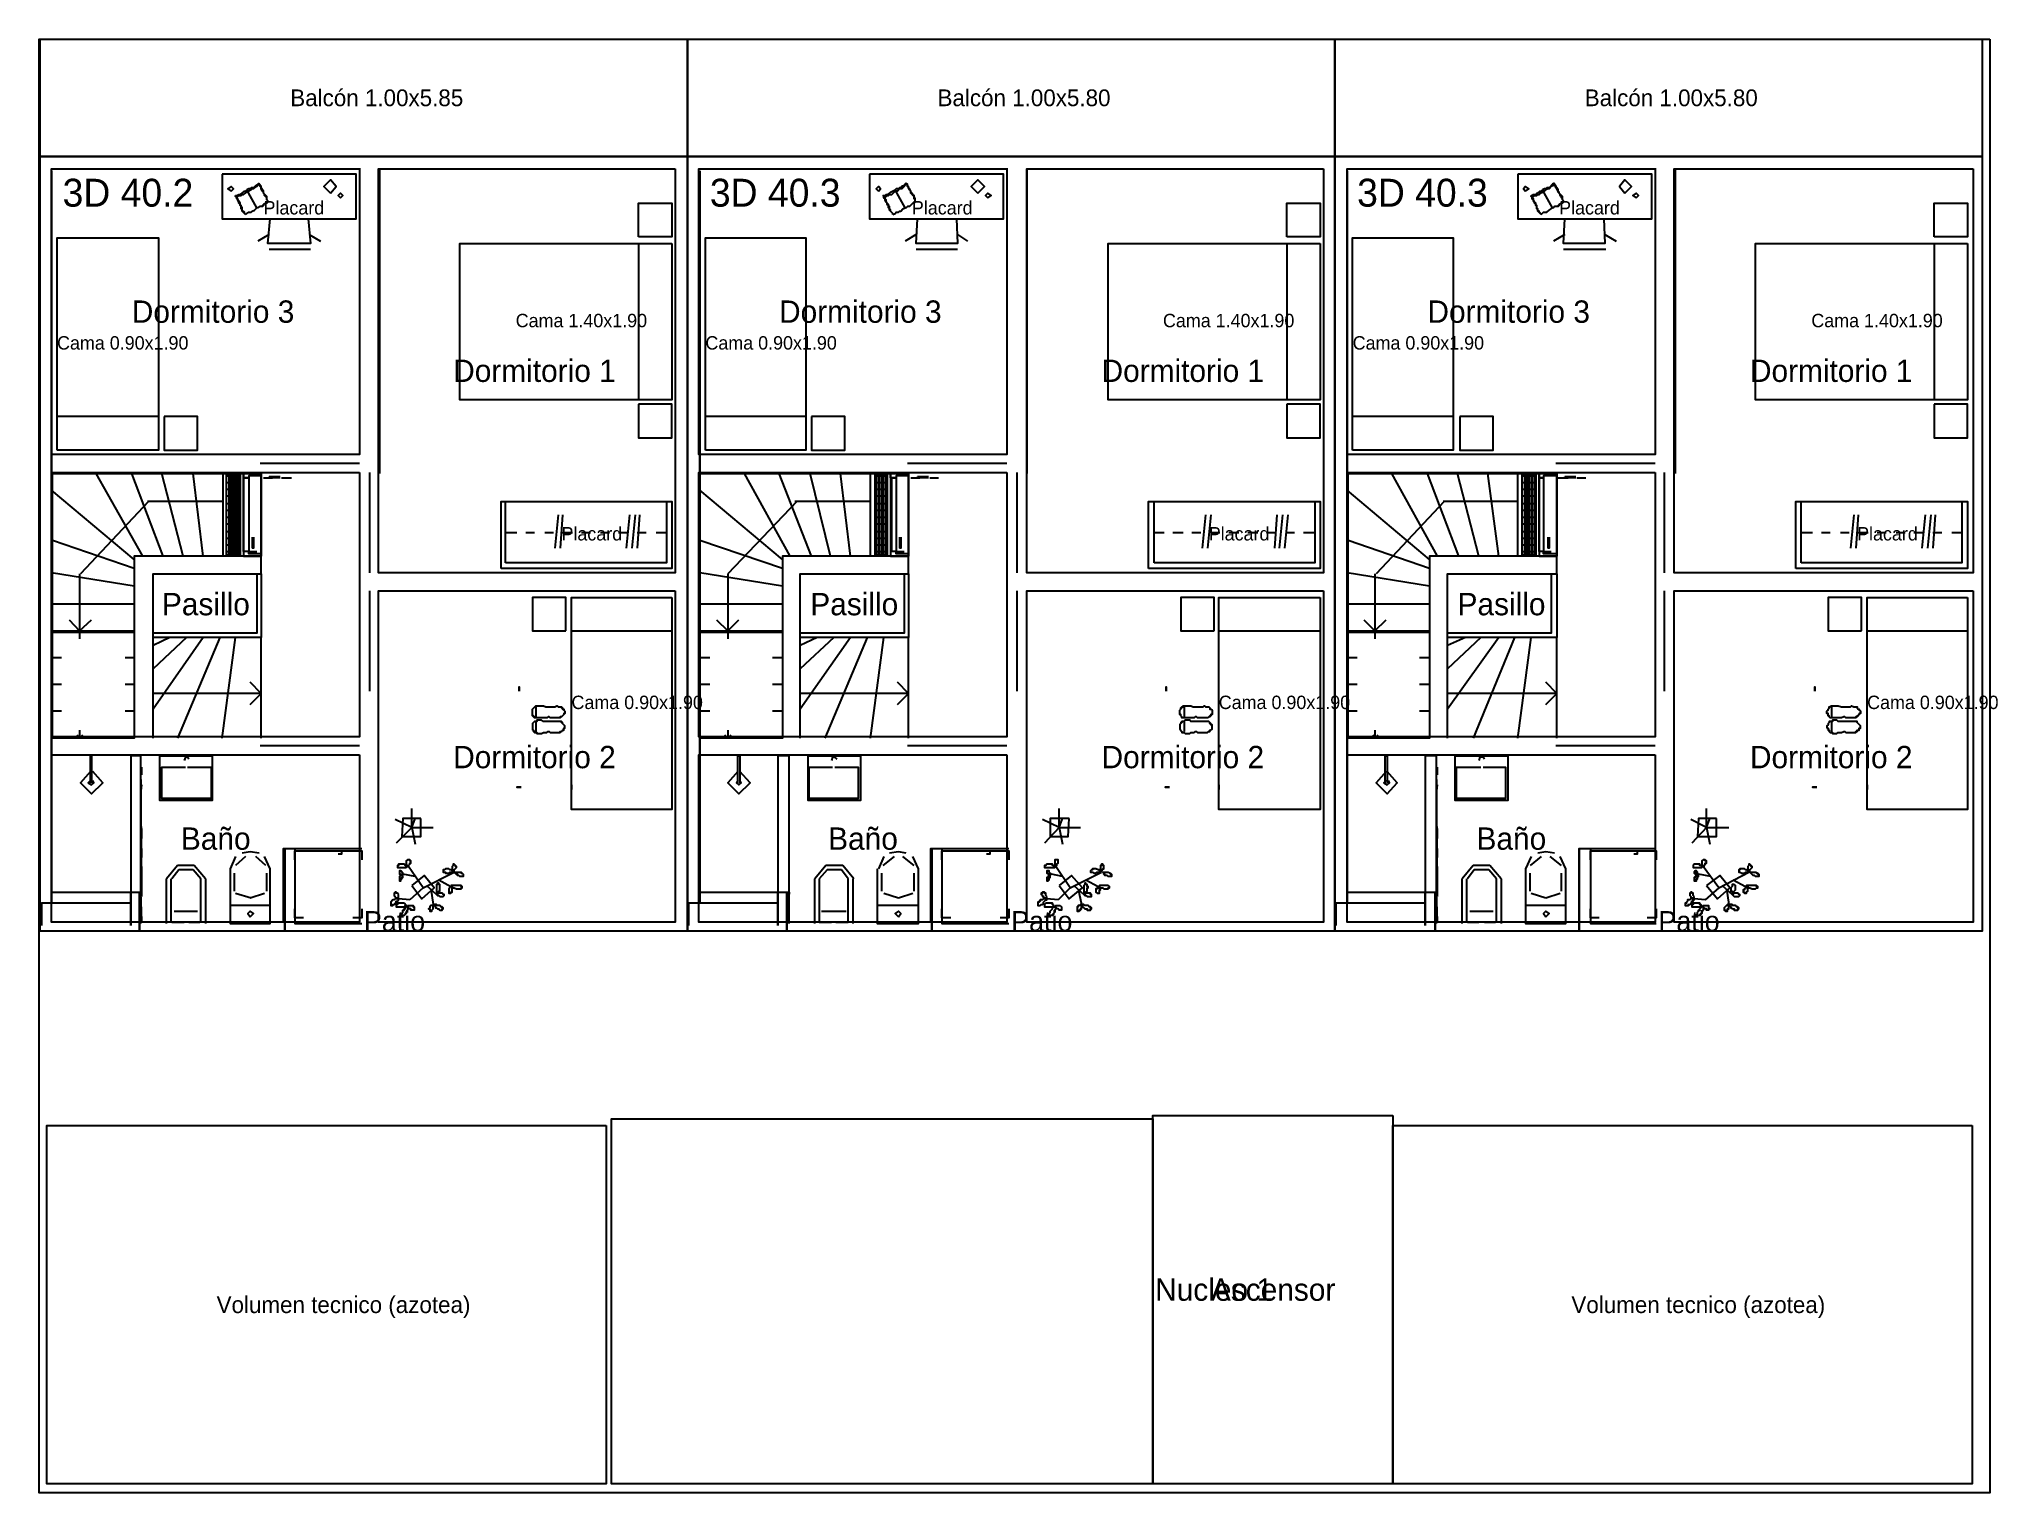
# Model space of a CAD drawing. Header units: metres. Extents: x 0 to 81.3, y 0 to 13.3.
# Drawn here: x 0 to 17.55, y 0 to 13.02 of the extents above; entities that cross this region are included whole.
import ezdxf

# ---------------------------------------------------------------- set-up
doc = ezdxf.new("R2010")
doc.units = ezdxf.units.M
for name, color, linetype in [('Trazo_Cotas', 9, 'Continuous'), ('Trazo_Equipamiento', 8, 'Continuous'), ('Trazo_Estancias', 3, 'Continuous'), ('Trazo_Fachada', 30, 'Continuous'), ('Trazo_Medianeras', 8, 'Continuous'), ('Trazo_Nucleos', 252, 'Continuous'), ('Trazo_Patios', 3, 'Continuous'), ('Trazo_Puertas', 1, 'Continuous'), ('Trazo_Terreno', 7, 'Continuous'), ('Trazo_Unidad', 7, 'Continuous'), ('Trazo_Ventanas', 5, 'Continuous')]:
    doc.layers.add(name, color=color, linetype=linetype)

msp = doc.modelspace()

# ---------------------------------------------------------------- texts
at = {"layer": 'Trazo_Cotas'}
for s, p in [('Balcón 1.00x5.85', (2.25, 12.42)), ('Balcón 1.00x5.80', (8.05, 12.42)), ('Balcón 1.00x5.80', (13.85, 12.42)), ('Volumen tecnico (azotea)', (1.59, 1.61)), ('Volumen tecnico (azotea)', (13.73, 1.61))]:
    msp.add_text(s, height=0.15, dxfattribs=at).set_placement(p)
at = {"layer": 'Trazo_Equipamiento', "color": 8}
for s, p in [('Placard', (2.01, 11.45)), ('Placard', (7.82, 11.45)), ('Placard', (13.62, 11.45)), ('Cama 1.40x1.90', (4.27, 10.44)), ('Cama 1.40x1.90', (10.07, 10.44)), ('Cama 1.40x1.90', (15.88, 10.44)), ('Cama 0.90x1.90', (0.16, 10.24)), ('Cama 0.90x1.90', (5.97, 10.24)), ('Cama 0.90x1.90', (11.77, 10.24)), ('Placard', (4.68, 8.53)), ('Placard', (10.48, 8.53)), ('Placard', (16.29, 8.53)), ('Cama 0.90x1.90', (4.77, 7.02)), ('Cama 0.90x1.90', (10.57, 7.02)), ('Cama 0.90x1.90', (16.38, 7.02))]:
    msp.add_text(s, height=0.12, dxfattribs=at).set_placement(p)
at = {"layer": 'Trazo_Estancias', "color": 5}
for s, p in [('Dormitorio 3', (0.83, 10.48)), ('Dormitorio 3', (6.63, 10.48)), ('Dormitorio 3', (12.44, 10.48)), ('Dormitorio 1', (3.71, 9.95)), ('Dormitorio 1', (9.52, 9.95)), ('Dormitorio 1', (15.33, 9.95)), ('Dormitorio 2', (3.71, 6.49)), ('Dormitorio 2', (9.52, 6.49)), ('Dormitorio 2', (15.33, 6.49))]:
    msp.add_text(s, height=0.2, dxfattribs=at).set_placement(p)
at = {"layer": 'Trazo_Estancias', "color": 8}
for p in [(1.1, 7.86), (6.91, 7.86), (12.71, 7.86)]:
    msp.add_text('Pasillo', height=0.2, dxfattribs=at).set_placement(p)
at = {"layer": 'Trazo_Estancias', "color": 4}
for p in [(1.27, 5.76), (7.07, 5.76), (12.88, 5.76)]:
    msp.add_text('Baño', height=0.2, dxfattribs=at).set_placement(p)
at = {"layer": 'Trazo_Fachada'}
for p in [(2.91, 5.03), (8.71, 5.03), (14.51, 5.03)]:
    msp.add_text('Patio', height=0.18, dxfattribs=at).set_placement(p)
at = {"layer": 'Trazo_Nucleos'}
for s, p in [('Nucleo 1', (10, 1.72)), ('Ascensor', (10.5, 1.72))]:
    msp.add_text(s, height=0.2, dxfattribs=at).set_placement(p)
at = {"layer": 'Trazo_Unidad'}
for s, p in [('3D 40.2', (0.21, 11.52)), ('3D 40.3', (6.01, 11.52)), ('3D 40.3', (11.81, 11.52))]:
    msp.add_text(s, height=0.25, dxfattribs=at).set_placement(p)

# ---------------------------------------------------------------- linework, layer by layer
at = {"layer": 'Trazo_Cotas'}
for points in [[(5.81, 13.02), (5.81, 11.97), (0.01, 11.97), (0.01, 13.02)], [(11.61, 13.02), (11.61, 11.97), (5.81, 11.97), (5.81, 13.02)], [(17.41, 13.02), (17.41, 11.97), (11.61, 11.97), (11.61, 13.02)], [(5.08, 3.29), (5.08, 0.08), (0.07, 0.08), (0.07, 3.29)], [(17.32, 3.29), (17.32, 0.08), (12.13, 0.08), (12.13, 3.29)]]:
    msp.add_lwpolyline(points, close=True, dxfattribs=at)
at = {"layer": 'Trazo_Equipamiento', "color": 8}
for p, q in [((0.14, 11.86), (2.88, 11.86)), ((3.05, 11.86), (3.05, 9.13)), ((3.06, 11.86), (5.7, 11.86)), ((5.94, 11.86), (8.68, 11.86)), ((8.85, 11.86), (8.85, 9.13)), ((8.86, 11.86), (11.51, 11.86)), ((11.74, 11.86), (14.49, 11.86)), ((14.66, 11.86), (17.31, 11.86)), ((14.66, 11.86), (14.66, 9.13)), ((0.11, 9.13), (0.11, 6.76)), ((0.93, 8.39), (0.51, 9.13)), ((1.11, 8.39), (0.83, 9.13)), ((1.29, 8.39), (1.1, 9.13)), ((1.47, 8.39), (1.38, 9.13)), ((1.65, 8.39), (1.65, 9.13)), ((5.92, 9.13), (5.92, 6.76)), ((6.73, 8.39), (6.32, 9.13)), ((6.92, 8.39), (6.63, 9.13)), ((7.09, 8.39), (6.91, 9.13)), ((7.27, 8.39), (7.18, 9.13)), ((7.45, 8.39), (7.45, 9.13)), ((11.72, 9.13), (11.72, 6.76)), ((12.53, 8.39), (12.12, 9.13)), ((12.72, 8.39), (12.44, 9.13)), ((12.9, 8.39), (12.71, 9.13)), ((13.08, 8.39), (12.98, 9.13)), ((13.25, 8.39), (13.25, 9.13)), ((0.85, 8.36), (0.11, 8.98)), ((1.68, 9.11), (1.8, 9.11)), ((1.68, 9.05), (1.8, 9.05)), ((1.68, 8.99), (1.8, 8.99)), ((1.7, 9.12), (1.7, 8.4)), ((1.71, 9.12), (1.71, 8.4)), ((1.73, 9.12), (1.73, 8.4)), ((1.74, 9.12), (1.74, 8.4)), ((1.76, 9.12), (1.76, 8.4)), ((1.77, 9.12), (1.77, 8.4)), ((1.79, 9.12), (1.79, 8.4)), ((2.01, 9.09), (2.09, 9.09)), ((2.16, 9.1), (2.06, 9.1)), ((2.17, 9.09), (2.26, 9.09)), ((6.66, 8.36), (5.92, 8.98)), ((7.49, 9.11), (7.6, 9.11)), ((7.49, 9.05), (7.6, 9.05)), ((7.49, 8.99), (7.6, 8.99)), ((7.5, 9.12), (7.5, 8.4)), ((7.52, 9.12), (7.52, 8.4)), ((7.53, 9.12), (7.53, 8.4)), ((7.55, 9.12), (7.55, 8.4)), ((7.56, 9.12), (7.56, 8.4)), ((7.58, 9.12), (7.58, 8.4)), ((7.59, 9.12), (7.59, 8.4)), ((7.81, 9.09), (7.89, 9.09)), ((7.97, 9.1), (7.87, 9.1)), ((7.98, 9.09), (8.06, 9.09)), ((12.46, 8.36), (11.72, 8.98)), ((13.29, 9.11), (13.41, 9.11)), ((13.29, 9.05), (13.41, 9.05)), ((13.29, 8.99), (13.41, 8.99)), ((13.31, 9.12), (13.31, 8.4)), ((13.32, 9.12), (13.32, 8.4)), ((13.33, 9.12), (13.33, 8.4)), ((13.35, 9.12), (13.35, 8.4)), ((13.37, 9.12), (13.37, 8.4)), ((13.38, 9.12), (13.38, 8.4)), ((13.4, 9.12), (13.4, 8.4)), ((13.61, 9.09), (13.7, 9.09)), ((13.77, 9.1), (13.67, 9.1)), ((13.78, 9.09), (13.86, 9.09)), ((0.98, 8.88), (0.37, 8.23)), ((1.65, 8.88), (0.97, 8.88)), ((1.68, 8.93), (1.8, 8.93)), ((1.68, 8.86), (1.8, 8.86)), ((1.68, 8.8), (1.8, 8.8)), ((6.79, 8.88), (6.17, 8.23)), ((7.45, 8.88), (6.77, 8.88)), ((7.49, 8.93), (7.6, 8.93)), ((7.49, 8.86), (7.6, 8.86)), ((7.49, 8.8), (7.6, 8.8)), ((12.59, 8.88), (11.98, 8.23)), ((13.25, 8.88), (12.58, 8.88)), ((13.29, 8.93), (13.41, 8.93)), ((13.29, 8.86), (13.41, 8.86)), ((13.29, 8.8), (13.41, 8.8)), ((1.68, 8.74), (1.8, 8.74)), ((1.68, 8.68), (1.8, 8.68)), ((1.68, 8.61), (1.8, 8.61)), ((7.49, 8.74), (7.6, 8.74)), ((7.49, 8.68), (7.6, 8.68)), ((7.49, 8.61), (7.6, 8.61)), ((13.29, 8.74), (13.41, 8.74)), ((13.29, 8.68), (13.41, 8.68)), ((13.29, 8.61), (13.41, 8.61)), ((0.85, 8.28), (0.12, 8.53)), ((1.68, 8.55), (1.8, 8.55)), ((1.68, 8.49), (1.8, 8.49)), ((1.68, 8.43), (1.8, 8.43)), ((1.8, 8.56), (1.8, 8.46)), ((1.88, 8.43), (1.95, 8.43)), ((1.91, 8.56), (1.91, 8.46)), ((6.66, 8.28), (5.92, 8.53)), ((7.49, 8.55), (7.6, 8.55)), ((7.49, 8.49), (7.6, 8.49)), ((7.49, 8.43), (7.6, 8.43)), ((7.6, 8.56), (7.6, 8.46)), ((7.68, 8.43), (7.75, 8.43)), ((7.71, 8.56), (7.71, 8.46)), ((12.46, 8.28), (11.73, 8.53)), ((13.29, 8.55), (13.41, 8.55)), ((13.29, 8.49), (13.41, 8.49)), ((13.29, 8.43), (13.41, 8.43)), ((13.41, 8.56), (13.41, 8.46)), ((13.48, 8.43), (13.55, 8.43)), ((13.52, 8.56), (13.52, 8.46)), ((1.99, 8.23), (1.99, 8.39)), ((7.79, 8.23), (7.79, 8.39)), ((13.6, 8.23), (13.6, 8.39)), ((0.85, 8.12), (0.11, 8.24)), ((0.36, 8.23), (0.36, 7.98)), ((6.66, 8.12), (5.92, 8.24)), ((6.17, 8.23), (6.17, 7.98)), ((12.46, 8.12), (11.72, 8.24)), ((11.97, 8.23), (11.97, 7.98)), ((0.85, 7.96), (0.12, 7.96)), ((0.36, 7.98), (0.36, 7.72)), ((6.66, 7.96), (5.92, 7.96)), ((6.17, 7.98), (6.17, 7.72)), ((12.46, 7.96), (11.73, 7.96)), ((11.97, 7.98), (11.97, 7.72)), ((0.36, 7.72), (0.36, 7.65)), ((1.32, 7.66), (1.02, 7.38)), ((1.47, 7.66), (1.02, 7.02)), ((1.17, 7.66), (1.02, 7.59)), ((1.62, 7.66), (1.24, 6.76)), ((1.64, 6.76), (1.76, 7.66)), ((1.99, 6.76), (1.99, 7.66)), ((6.17, 7.72), (6.17, 7.65)), ((7.12, 7.66), (6.82, 7.38)), ((7.27, 7.66), (6.82, 7.02)), ((6.97, 7.66), (6.82, 7.59)), ((7.42, 7.66), (7.04, 6.76)), ((7.45, 6.76), (7.57, 7.66)), ((7.79, 6.76), (7.79, 7.66)), ((11.97, 7.72), (11.97, 7.65)), ((12.92, 7.66), (12.62, 7.38)), ((13.08, 7.66), (12.62, 7.02)), ((12.78, 7.66), (12.62, 7.59)), ((13.22, 7.66), (12.85, 6.76)), ((13.25, 6.76), (13.37, 7.66)), ((13.6, 6.76), (13.6, 7.66)), ((0.2, 7.48), (0.12, 7.48)), ((0.85, 7.48), (0.77, 7.48)), ((6.01, 7.48), (5.92, 7.48)), ((6.66, 7.48), (6.57, 7.48)), ((11.81, 7.48), (11.73, 7.48)), ((12.46, 7.48), (12.37, 7.48)), ((0.2, 7.24), (0.12, 7.24)), ((0.85, 7.24), (0.77, 7.24)), ((6.01, 7.24), (5.92, 7.24)), ((6.66, 7.24), (6.57, 7.24)), ((11.81, 7.24), (11.73, 7.24)), ((12.46, 7.24), (12.37, 7.24)), ((1.99, 7.16), (1.02, 7.16)), ((7.79, 7.16), (6.82, 7.16)), ((13.6, 7.16), (12.62, 7.16)), ((0.2, 7), (0.12, 7)), ((0.85, 7), (0.77, 7)), ((6.01, 7), (5.92, 7)), ((6.66, 7), (6.57, 7)), ((11.81, 7), (11.73, 7)), ((12.46, 7), (12.37, 7)), ((0.36, 6.83), (0.36, 6.76)), ((6.17, 6.83), (6.17, 6.76)), ((11.97, 6.83), (11.97, 6.76)), ((0.92, 5.34), (0.91, 6.6)), ((0.92, 6.43), (0.92, 6.5)), ((6.72, 5.34), (6.72, 6.6)), ((6.72, 6.43), (6.72, 6.5)), ((12.53, 5.34), (12.52, 6.6)), ((12.53, 6.43), (12.53, 6.5)), ((0.91, 6.26), (0.92, 6.34)), ((6.72, 6.26), (6.72, 6.34)), ((12.52, 6.26), (12.53, 6.34)), ((0.91, 6.09), (0.91, 6.18)), ((6.72, 6.09), (6.72, 6.18)), ((12.52, 6.09), (12.52, 6.18)), ((0.91, 5.93), (0.91, 6.01)), ((6.72, 5.93), (6.72, 6.01)), ((12.52, 5.93), (12.52, 6.01)), ((0.91, 5.76), (0.91, 5.84)), ((0.92, 5.86), (0.92, 5.95)), ((6.72, 5.86), (6.72, 5.95)), ((6.72, 5.76), (6.72, 5.84)), ((12.52, 5.76), (12.52, 5.84)), ((12.53, 5.86), (12.53, 5.95)), ((0.91, 5.59), (0.91, 5.68)), ((0.92, 5.69), (0.92, 5.77)), ((1.24, 5.62), (1.14, 5.5)), ((1.39, 5.62), (1.24, 5.62)), ((1.49, 5.5), (1.39, 5.62)), ((1.76, 5.7), (1.71, 5.59)), ((1.85, 5.7), (1.76, 5.62)), ((1.89, 5.74), (1.82, 5.73)), ((1.97, 5.73), (1.89, 5.74)), ((2.03, 5.62), (1.94, 5.7)), ((2.07, 5.59), (2.02, 5.7)), ((2.19, 5.77), (2.89, 5.77)), ((2.19, 5.12), (2.19, 5.77)), ((2.29, 5.75), (2.37, 5.75)), ((2.29, 5.67), (2.29, 5.75)), ((2.29, 5.75), (2.89, 5.75)), ((6.72, 5.69), (6.72, 5.77)), ((6.72, 5.59), (6.72, 5.68)), ((7.05, 5.62), (6.95, 5.5)), ((7.2, 5.62), (7.05, 5.62)), ((7.3, 5.5), (7.2, 5.62)), ((7.57, 5.7), (7.52, 5.59)), ((7.66, 5.7), (7.56, 5.62)), ((7.7, 5.74), (7.62, 5.73)), ((7.77, 5.73), (7.7, 5.74)), ((7.84, 5.62), (7.74, 5.7)), ((7.88, 5.59), (7.83, 5.7)), ((7.99, 5.12), (7.99, 5.77)), ((8, 5.77), (8.69, 5.77)), ((8.09, 5.75), (8.17, 5.75)), ((8.09, 5.67), (8.09, 5.75)), ((8.09, 5.75), (8.69, 5.75)), ((12.52, 5.59), (12.52, 5.68)), ((12.53, 5.69), (12.53, 5.77)), ((12.85, 5.62), (12.75, 5.5)), ((13, 5.62), (12.85, 5.62)), ((13.1, 5.5), (13, 5.62)), ((13.37, 5.7), (13.32, 5.59)), ((13.46, 5.7), (13.36, 5.62)), ((13.5, 5.74), (13.43, 5.73)), ((13.58, 5.73), (13.5, 5.74)), ((13.64, 5.62), (13.54, 5.7)), ((13.68, 5.59), (13.63, 5.7)), ((13.8, 5.77), (14.49, 5.77)), ((13.8, 5.12), (13.8, 5.77)), ((13.9, 5.75), (13.98, 5.75)), ((13.9, 5.67), (13.9, 5.75)), ((13.9, 5.75), (14.49, 5.75)), ((0.91, 5.43), (0.91, 5.51)), ((0.92, 5.52), (0.92, 5.61)), ((1.18, 5.5), (1.18, 5.12)), ((1.25, 5.58), (1.19, 5.5)), ((1.38, 5.58), (1.25, 5.58)), ((1.45, 5.5), (1.38, 5.58)), ((1.45, 5.12), (1.45, 5.5)), ((1.49, 5.5), (1.49, 5.1)), ((1.75, 5.39), (1.75, 5.55)), ((2.04, 5.39), (2.04, 5.55)), ((6.72, 5.52), (6.72, 5.61)), ((6.72, 5.43), (6.72, 5.51)), ((7.06, 5.58), (6.99, 5.5)), ((6.99, 5.5), (6.99, 5.12)), ((7.19, 5.58), (7.06, 5.58)), ((7.25, 5.5), (7.19, 5.58)), ((7.25, 5.12), (7.25, 5.5)), ((7.29, 5.5), (7.29, 5.1)), ((7.55, 5.39), (7.55, 5.55)), ((7.84, 5.39), (7.84, 5.55)), ((12.52, 5.43), (12.52, 5.51)), ((12.53, 5.52), (12.53, 5.61)), ((12.79, 5.5), (12.79, 5.12)), ((12.86, 5.58), (12.8, 5.5)), ((12.99, 5.58), (12.86, 5.58)), ((13.06, 5.5), (12.99, 5.58)), ((13.06, 5.12), (13.06, 5.5)), ((13.1, 5.5), (13.1, 5.1)), ((13.36, 5.39), (13.36, 5.55)), ((13.64, 5.39), (13.64, 5.55)), ((0.92, 5.12), (0.91, 5.38)), ((0.91, 5.26), (0.91, 5.34)), ((0.92, 5.34), (0.92, 5.44)), ((1.76, 5.37), (1.9, 5.33)), ((1.89, 5.33), (2.02, 5.37)), ((6.72, 5.34), (6.72, 5.44)), ((6.72, 5.12), (6.72, 5.38)), ((6.72, 5.26), (6.72, 5.34)), ((7.57, 5.37), (7.7, 5.33)), ((7.7, 5.33), (7.83, 5.37)), ((12.53, 5.12), (12.52, 5.38)), ((12.52, 5.26), (12.52, 5.34)), ((12.53, 5.34), (12.53, 5.44)), ((13.37, 5.37), (13.5, 5.33)), ((13.5, 5.33), (13.63, 5.37)), ((0.91, 5.1), (0.91, 5.18)), ((1.19, 5.11), (1.3, 5.11)), ((1.21, 5.21), (1.42, 5.21)), ((1.34, 5.11), (1.44, 5.11)), ((2.07, 5.26), (1.71, 5.26)), ((6.72, 5.1), (6.72, 5.18)), ((6.99, 5.11), (7.1, 5.11)), ((7.01, 5.21), (7.23, 5.21)), ((7.14, 5.11), (7.25, 5.11)), ((7.88, 5.26), (7.51, 5.26)), ((12.52, 5.1), (12.52, 5.18)), ((12.8, 5.11), (12.9, 5.11)), ((12.82, 5.21), (13.03, 5.21)), ((12.95, 5.11), (13.05, 5.11)), ((13.68, 5.26), (13.32, 5.26))]:
    msp.add_line(p, q, dxfattribs=at)
at = {"layer": 'Trazo_Equipamiento', "color": 9}
for p, q in [((1.95, 11.51), (1.86, 11.67)), ((7.76, 11.51), (7.67, 11.67)), ((13.56, 11.51), (13.47, 11.67)), ((2.06, 11.27), (1.96, 11.21)), ((2.42, 11.27), (2.52, 11.21)), ((7.86, 11.27), (7.76, 11.21)), ((8.23, 11.27), (8.32, 11.21)), ((13.67, 11.27), (13.57, 11.21)), ((14.03, 11.27), (14.13, 11.21)), ((2.06, 11.14), (2.43, 11.14)), ((5.37, 11.19), (5.37, 9.79)), ((7.86, 11.14), (8.23, 11.14)), ((11.18, 11.19), (11.18, 9.79)), ((13.66, 11.14), (14.04, 11.14)), ((16.98, 11.19), (16.98, 9.79)), ((1.07, 9.64), (0.16, 9.64)), ((6.87, 9.64), (5.97, 9.64)), ((12.67, 9.64), (11.77, 9.64)), ((4.65, 8.76), (4.62, 8.46)), ((4.65, 8.76), (4.62, 8.46)), ((4.69, 8.76), (4.67, 8.46)), ((4.69, 8.76), (4.67, 8.46)), ((5.29, 8.76), (5.26, 8.46)), ((5.29, 8.76), (5.26, 8.46)), ((5.34, 8.76), (5.31, 8.46)), ((5.34, 8.76), (5.31, 8.46)), ((5.38, 8.76), (5.36, 8.46)), ((5.38, 8.76), (5.36, 8.46)), ((10.45, 8.76), (10.42, 8.46)), ((10.45, 8.76), (10.42, 8.46)), ((10.5, 8.76), (10.47, 8.46)), ((10.5, 8.76), (10.47, 8.46)), ((11.09, 8.76), (11.07, 8.46)), ((11.09, 8.76), (11.07, 8.46)), ((11.14, 8.76), (11.11, 8.46)), ((11.14, 8.76), (11.11, 8.46)), ((11.19, 8.76), (11.16, 8.46)), ((11.19, 8.76), (11.16, 8.46)), ((16.26, 8.76), (16.23, 8.46)), ((16.26, 8.76), (16.23, 8.46)), ((16.3, 8.76), (16.28, 8.46)), ((16.3, 8.76), (16.28, 8.46)), ((16.9, 8.76), (16.87, 8.46)), ((16.9, 8.76), (16.87, 8.46)), ((16.95, 8.76), (16.92, 8.46)), ((16.95, 8.76), (16.92, 8.46)), ((16.99, 8.76), (16.97, 8.46)), ((16.99, 8.76), (16.97, 8.46)), ((4.18, 8.6), (4.28, 8.6)), ((4.18, 8.6), (4.28, 8.6)), ((4.36, 8.6), (4.44, 8.6)), ((4.36, 8.6), (4.44, 8.6)), ((4.53, 8.6), (4.61, 8.6)), ((4.53, 8.6), (4.61, 8.6)), ((4.69, 8.6), (4.78, 8.6)), ((4.69, 8.6), (4.78, 8.6)), ((4.86, 8.6), (4.94, 8.6)), ((4.86, 8.6), (4.94, 8.6)), ((5.03, 8.6), (5.11, 8.6)), ((5.03, 8.6), (5.11, 8.6)), ((5.19, 8.6), (5.28, 8.6)), ((5.19, 8.6), (5.28, 8.6)), ((5.36, 8.6), (5.44, 8.6)), ((5.36, 8.6), (5.44, 8.6)), ((5.53, 8.6), (5.62, 8.6)), ((5.53, 8.6), (5.62, 8.6)), ((9.99, 8.6), (10.08, 8.6)), ((9.99, 8.6), (10.08, 8.6)), ((10.16, 8.6), (10.25, 8.6)), ((10.16, 8.6), (10.25, 8.6)), ((10.33, 8.6), (10.41, 8.6)), ((10.33, 8.6), (10.41, 8.6)), ((10.5, 8.6), (10.58, 8.6)), ((10.5, 8.6), (10.58, 8.6)), ((10.66, 8.6), (10.75, 8.6)), ((10.66, 8.6), (10.75, 8.6)), ((10.83, 8.6), (10.92, 8.6)), ((10.83, 8.6), (10.92, 8.6)), ((11, 8.6), (11.08, 8.6)), ((11, 8.6), (11.08, 8.6)), ((11.17, 8.6), (11.25, 8.6)), ((11.17, 8.6), (11.25, 8.6)), ((11.33, 8.6), (11.43, 8.6)), ((11.33, 8.6), (11.43, 8.6)), ((15.79, 8.6), (15.89, 8.6)), ((15.79, 8.6), (15.89, 8.6)), ((15.97, 8.6), (16.05, 8.6)), ((15.97, 8.6), (16.05, 8.6)), ((16.14, 8.6), (16.22, 8.6)), ((16.14, 8.6), (16.22, 8.6)), ((16.3, 8.6), (16.39, 8.6)), ((16.3, 8.6), (16.39, 8.6)), ((16.47, 8.6), (16.55, 8.6)), ((16.47, 8.6), (16.55, 8.6)), ((16.64, 8.6), (16.72, 8.6)), ((16.64, 8.6), (16.72, 8.6)), ((16.8, 8.6), (16.89, 8.6)), ((16.8, 8.6), (16.89, 8.6)), ((16.97, 8.6), (17.05, 8.6)), ((16.97, 8.6), (17.05, 8.6)), ((17.14, 8.6), (17.23, 8.6)), ((17.14, 8.6), (17.23, 8.6)), ((4.77, 7.72), (5.67, 7.72)), ((10.57, 7.72), (11.48, 7.72)), ((16.38, 7.72), (17.28, 7.72)), ((4.45, 7.04), (4.45, 6.95)), ((10.26, 7.04), (10.26, 6.95)), ((16.06, 7.04), (16.06, 6.95)), ((4.45, 6.91), (4.45, 6.82)), ((10.26, 6.91), (10.26, 6.82)), ((16.06, 6.91), (16.06, 6.82)), ((3.34, 5.96), (3.19, 6.03)), ((3.34, 5.96), (3.34, 6.13)), ((3.34, 5.96), (3.37, 6.04)), ((9.14, 5.96), (8.99, 6.03)), ((9.14, 5.96), (9.14, 6.13)), ((9.14, 5.96), (9.17, 6.04)), ((14.94, 5.96), (14.8, 6.03)), ((14.94, 5.96), (14.94, 6.13)), ((14.94, 5.96), (14.97, 6.04)), ((3.34, 5.96), (3.2, 5.82)), ((3.34, 5.96), (3.37, 5.81)), ((3.34, 5.96), (3.53, 5.96)), ((9.14, 5.96), (9.01, 5.82)), ((9.14, 5.96), (9.17, 5.81)), ((9.14, 5.96), (9.33, 5.96)), ((14.94, 5.96), (14.81, 5.82)), ((14.94, 5.96), (14.97, 5.81)), ((14.94, 5.96), (15.14, 5.96)), ((3.37, 5.52), (3.26, 5.54)), ((3.44, 5.42), (3.31, 5.61)), ((3.44, 5.42), (3.72, 5.56)), ((3.58, 5.49), (3.69, 5.43)), ((9.17, 5.52), (9.07, 5.54)), ((9.24, 5.42), (9.11, 5.61)), ((9.24, 5.42), (9.52, 5.56)), ((9.38, 5.49), (9.49, 5.43)), ((14.98, 5.52), (14.87, 5.54)), ((15.05, 5.42), (14.91, 5.61)), ((15.05, 5.42), (15.32, 5.56)), ((15.18, 5.49), (15.29, 5.43)), ((3.32, 5.31), (3.22, 5.32)), ((3.44, 5.42), (3.32, 5.31)), ((3.47, 5.44), (3.56, 5.36)), ((3.51, 5.41), (3.53, 5.27)), ((9.13, 5.31), (9.03, 5.32)), ((9.24, 5.42), (9.13, 5.31)), ((9.27, 5.44), (9.36, 5.36)), ((9.31, 5.41), (9.34, 5.27)), ((14.93, 5.31), (14.83, 5.32)), ((15.05, 5.42), (14.93, 5.31)), ((15.08, 5.44), (15.17, 5.36)), ((15.12, 5.41), (15.14, 5.27))]:
    msp.add_line(p, q, dxfattribs=at)
at = {"layer": 'Trazo_Equipamiento', "color": 8}
for points in [[(0.11, 11.84), (0.11, 5.28), (0.11, 10.18)], [(5.92, 11.84), (5.92, 5.28), (5.92, 10.18)], [(11.72, 11.84), (11.72, 5.28), (11.72, 10.18)], [(0.11, 10.18), (0.11, 6.76), (0.11, 9.29)], [(5.92, 10.18), (5.92, 6.76), (5.92, 9.29)], [(11.72, 10.18), (11.72, 6.76), (11.72, 9.29)], [(0.11, 8.69), (0.11, 9.29), (0.11, 9.13)], [(5.92, 8.69), (5.92, 9.29), (5.92, 9.13)], [(11.72, 8.69), (11.72, 9.29), (11.72, 9.13)], [(2.16, 9.09), (2.06, 9.09), (2.06, 9.1)], [(7.97, 9.09), (7.87, 9.09), (7.87, 9.1)], [(13.77, 9.09), (13.67, 9.09), (13.67, 9.1)], [(1.79, 8.56), (1.79, 8.46), (1.8, 8.46)], [(1.92, 8.56), (1.92, 8.46), (1.91, 8.46)], [(7.59, 8.56), (7.59, 8.46), (7.6, 8.46)], [(7.72, 8.56), (7.72, 8.46), (7.71, 8.46)], [(13.4, 8.56), (13.4, 8.46), (13.41, 8.46)], [(13.53, 8.56), (13.53, 8.46), (13.52, 8.46)], [(1.02, 6.76), (1.02, 8.23), (1.99, 8.23), (1.99, 8.39), (0.85, 8.39), (0.85, 6.76)], [(6.82, 6.76), (6.82, 8.23), (7.79, 8.23), (7.79, 8.39), (6.66, 8.39), (6.66, 6.76)], [(12.62, 6.76), (12.62, 8.23), (13.6, 8.23), (13.6, 8.39), (12.46, 8.39), (12.46, 6.76)], [(1.99, 8.23), (1.99, 7.66), (1.02, 7.66)], [(1.95, 8.23), (1.95, 7.7), (1.02, 7.7)], [(7.79, 8.23), (7.79, 7.66), (6.82, 7.66)], [(7.75, 8.23), (7.75, 7.7), (6.82, 7.7)], [(13.6, 8.23), (13.6, 7.66), (12.62, 7.66)], [(13.55, 8.23), (13.55, 7.7), (12.62, 7.7)], [(0.27, 7.82), (0.36, 7.72), (0.47, 7.82)], [(6.07, 7.82), (6.17, 7.72), (6.27, 7.82)], [(11.87, 7.82), (11.97, 7.72), (12.07, 7.82)], [(1.89, 7.06), (1.99, 7.16), (1.89, 7.26)], [(7.69, 7.06), (7.79, 7.16), (7.69, 7.26)], [(13.5, 7.06), (13.6, 7.16), (13.5, 7.26)], [(0.34, 6.79), (0.36, 6.76), (0.39, 6.79)], [(6.14, 6.79), (6.17, 6.76), (6.2, 6.79)], [(11.95, 6.79), (11.97, 6.76), (12, 6.79)], [(0.11, 6.6), (0.11, 5.38), (0.91, 5.38)], [(0.46, 6.36), (0.46, 6.6), (0.47, 6.6), (0.47, 6.36)], [(1.33, 6.5), (1.54, 6.5), (1.54, 6.22), (1.1, 6.22), (1.1, 6.5), (1.31, 6.5)], [(1.34, 6.57), (1.33, 6.59), (1.31, 6.59), (1.3, 6.56)], [(5.92, 6.6), (5.92, 5.38), (6.72, 5.38)], [(6.26, 6.36), (6.26, 6.6), (6.28, 6.6), (6.28, 6.36)], [(7.13, 6.5), (7.34, 6.5), (7.34, 6.22), (6.9, 6.22), (6.9, 6.5), (7.11, 6.5)], [(7.15, 6.57), (7.13, 6.59), (7.11, 6.59), (7.1, 6.56)], [(11.72, 6.6), (11.72, 5.38), (12.52, 5.38)], [(12.06, 6.36), (12.06, 6.6), (12.08, 6.6), (12.08, 6.36)], [(12.94, 6.5), (13.14, 6.5), (13.14, 6.22), (12.7, 6.22), (12.7, 6.5), (12.92, 6.5)], [(12.95, 6.57), (12.94, 6.59), (12.91, 6.59), (12.9, 6.56)], [(0.46, 6.46), (0.37, 6.36), (0.47, 6.26), (0.57, 6.36), (0.48, 6.46)], [(0.46, 6.38), (0.44, 6.36), (0.47, 6.34), (0.49, 6.36), (0.48, 6.38)], [(6.26, 6.46), (6.17, 6.36), (6.27, 6.26), (6.37, 6.36), (6.28, 6.46)], [(6.26, 6.38), (6.25, 6.36), (6.27, 6.34), (6.29, 6.36), (6.28, 6.38)], [(12.07, 6.46), (11.98, 6.36), (12.08, 6.26), (12.17, 6.36), (12.08, 6.46)], [(12.07, 6.38), (12.05, 6.36), (12.08, 6.34), (12.1, 6.36), (12.09, 6.38)], [(2.19, 5.12), (2.19, 5.77), (2.29, 5.77), (2.29, 5.1), (2.89, 5.1)], [(2.68, 5.75), (2.71, 5.75), (2.71, 5.72), (2.68, 5.72)], [(2.81, 5.75), (2.89, 5.75), (2.89, 5.67)], [(7.99, 5.12), (7.99, 5.77), (8.09, 5.77), (8.09, 5.1), (8.69, 5.1)], [(8.49, 5.75), (8.52, 5.75), (8.52, 5.72), (8.49, 5.72)], [(8.61, 5.75), (8.69, 5.75), (8.69, 5.67)], [(13.8, 5.12), (13.8, 5.77), (13.9, 5.77), (13.9, 5.1), (14.49, 5.1)], [(14.29, 5.75), (14.32, 5.75), (14.32, 5.72), (14.29, 5.72)], [(14.41, 5.75), (14.49, 5.75), (14.49, 5.67)], [(1.14, 5.1), (1.14, 5.33), (1.14, 5.5)], [(1.71, 5.59), (1.71, 5.1), (2.07, 5.1), (2.07, 5.59)], [(6.95, 5.1), (6.95, 5.33), (6.95, 5.5)], [(7.51, 5.59), (7.51, 5.1), (7.88, 5.1), (7.88, 5.59)], [(12.75, 5.1), (12.75, 5.33), (12.75, 5.5)], [(13.32, 5.59), (13.32, 5.1), (13.68, 5.1), (13.68, 5.59)], [(0.82, 5.08), (0.82, 5.28), (0.02, 5.28), (0.02, 5.08)], [(0.82, 5.28), (0.82, 5.38), (0.82, 5.08)], [(0.92, 5.12), (0.91, 5.38), (0.91, 5.38)], [(6.62, 5.08), (6.62, 5.28), (5.82, 5.28), (5.82, 5.08)], [(6.62, 5.28), (6.62, 5.38), (6.62, 5.08)], [(6.72, 5.12), (6.72, 5.12), (6.72, 5.38)], [(12.42, 5.08), (12.42, 5.28), (11.62, 5.28), (11.62, 5.08)], [(12.42, 5.28), (12.42, 5.38), (12.42, 5.08)], [(12.53, 5.12), (12.52, 5.38), (12.52, 5.38)], [(2.37, 5.15), (2.29, 5.15), (2.29, 5.23)], [(2.89, 5.23), (2.89, 5.15), (2.81, 5.15)], [(8.17, 5.15), (8.09, 5.15), (8.09, 5.23)], [(8.69, 5.23), (8.69, 5.15), (8.61, 5.15)], [(13.98, 5.15), (13.9, 5.15), (13.9, 5.23)], [(14.49, 5.23), (14.49, 5.15), (14.41, 5.15)]]:
    msp.add_lwpolyline(points, dxfattribs=at)
at = {"layer": 'Trazo_Equipamiento', "color": 9}
for points in [[(1.64, 11.81), (1.64, 11.41), (2.84, 11.41), (2.84, 11.81)], [(2.61, 11.64), (2.66, 11.7), (2.61, 11.76), (2.55, 11.7)], [(7.44, 11.81), (7.44, 11.41), (8.64, 11.41), (8.64, 11.81)], [(8.41, 11.64), (8.47, 11.7), (8.41, 11.76), (8.35, 11.7)], [(13.25, 11.81), (13.25, 11.41), (14.45, 11.41), (14.45, 11.81)], [(14.21, 11.64), (14.27, 11.7), (14.21, 11.76), (14.16, 11.7)], [(1.72, 11.66), (1.74, 11.68), (1.72, 11.7), (1.69, 11.68)], [(2.7, 11.6), (2.72, 11.62), (2.7, 11.64), (2.68, 11.62)], [(7.52, 11.66), (7.54, 11.68), (7.52, 11.7), (7.5, 11.68)], [(8.5, 11.6), (8.53, 11.62), (8.5, 11.64), (8.48, 11.62)], [(13.32, 11.66), (13.35, 11.68), (13.32, 11.7), (13.3, 11.68)], [(14.31, 11.6), (14.33, 11.62), (14.31, 11.64), (14.28, 11.62)], [(5.37, 11.25), (5.37, 11.55), (5.67, 11.55), (5.67, 11.25)], [(11.18, 11.25), (11.18, 11.55), (11.48, 11.55), (11.48, 11.25)], [(16.98, 11.25), (16.98, 11.55), (17.28, 11.55), (17.28, 11.25)], [(0.16, 9.34), (0.16, 11.24), (1.07, 11.24), (1.07, 9.34)], [(5.97, 9.34), (5.97, 11.24), (6.87, 11.24), (6.87, 9.34)], [(11.77, 9.34), (11.77, 11.24), (12.67, 11.24), (12.67, 9.34)], [(5.67, 11.19), (5.67, 9.79), (3.77, 9.79), (3.77, 11.19)], [(11.48, 11.19), (11.48, 9.79), (9.58, 9.79), (9.58, 11.19)], [(17.28, 11.19), (17.28, 9.79), (15.38, 9.79), (15.38, 11.19)], [(5.37, 9.75), (5.37, 9.45), (5.67, 9.45), (5.67, 9.75)], [(11.18, 9.75), (11.18, 9.45), (11.48, 9.45), (11.48, 9.75)], [(16.98, 9.75), (16.98, 9.45), (17.28, 9.45), (17.28, 9.75)], [(1.12, 9.64), (1.12, 9.34), (1.42, 9.34), (1.42, 9.64)], [(6.92, 9.64), (6.92, 9.34), (7.22, 9.34), (7.22, 9.64)], [(12.73, 9.64), (12.73, 9.34), (13.03, 9.34), (13.03, 9.64)], [(4.14, 8.28), (4.14, 8.88), (5.67, 8.88), (5.67, 8.28)], [(4.18, 8.33), (4.18, 8.88), (5.62, 8.88), (5.62, 8.33)], [(9.94, 8.28), (9.94, 8.88), (11.48, 8.88), (11.48, 8.28)], [(9.99, 8.33), (9.99, 8.88), (11.43, 8.88), (11.43, 8.33)], [(15.74, 8.28), (15.74, 8.88), (17.28, 8.88), (17.28, 8.28)], [(15.79, 8.33), (15.79, 8.88), (17.23, 8.88), (17.23, 8.33)], [(4.72, 7.72), (4.72, 8.02), (4.42, 8.02), (4.42, 7.72)], [(5.67, 8.02), (5.67, 6.12), (4.77, 6.12), (4.77, 8.02)], [(10.53, 7.72), (10.53, 8.02), (10.23, 8.02), (10.23, 7.72)], [(11.48, 8.02), (11.48, 6.12), (10.57, 6.12), (10.57, 8.02)], [(16.33, 7.72), (16.33, 8.02), (16.03, 8.02), (16.03, 7.72)], [(17.28, 8.02), (17.28, 6.12), (16.38, 6.12), (16.38, 8.02)], [(4.3, 7.18), (4.3, 7.22)], [(10.1, 7.18), (10.1, 7.22)], [(15.91, 7.18), (15.91, 7.22)], [(4.42, 7.02), (4.45, 7.05), (4.52, 7.05), (4.54, 7.04), (4.62, 7.04), (4.64, 7.05), (4.65, 7.04), (4.68, 7.04), (4.68, 7.03), (4.69, 7.03), (4.69, 7.02), (4.7, 7.02), (4.7, 7.01), (4.71, 7), (4.71, 6.98), (4.7, 6.98), (4.7, 6.97), (4.68, 6.95), (4.67, 6.95), (4.67, 6.94), (4.58, 6.94), (4.57, 6.95), (4.56, 6.95), (4.55, 6.94), (4.44, 6.94), (4.44, 6.95), (4.43, 6.95), (4.43, 6.96), (4.42, 6.96)], [(10.22, 7.01), (10.23, 7.02), (10.23, 7.03), (10.24, 7.03), (10.24, 7.04), (10.25, 7.04), (10.25, 7.05), (10.32, 7.05), (10.34, 7.04), (10.43, 7.04), (10.44, 7.05), (10.45, 7.04), (10.48, 7.04), (10.49, 7.03), (10.49, 7.02), (10.5, 7.02), (10.51, 7.01), (10.51, 6.97), (10.5, 6.97), (10.5, 6.96), (10.49, 6.96), (10.49, 6.95), (10.48, 6.95), (10.47, 6.94), (10.38, 6.94), (10.37, 6.95), (10.36, 6.95), (10.35, 6.94), (10.24, 6.94), (10.24, 6.95), (10.23, 6.96), (10.23, 6.97), (10.22, 6.97)], [(16.02, 7), (16.03, 7.01), (16.03, 7.02), (16.04, 7.03), (16.04, 7.04), (16.05, 7.04), (16.06, 7.05), (16.12, 7.05), (16.15, 7.04), (16.23, 7.04), (16.24, 7.05), (16.26, 7.04), (16.29, 7.04), (16.29, 7.03), (16.3, 7.02), (16.31, 7.02), (16.31, 7.01), (16.32, 7), (16.32, 6.98), (16.31, 6.98), (16.31, 6.97), (16.3, 6.96), (16.29, 6.96), (16.29, 6.95), (16.28, 6.95), (16.28, 6.94), (16.19, 6.94), (16.18, 6.95), (16.17, 6.95), (16.15, 6.94), (16.05, 6.94), (16.04, 6.95), (16.04, 6.96), (16.03, 6.96), (16.03, 6.98), (16.02, 6.98)], [(4.42, 6.83), (4.43, 6.83), (4.43, 6.82), (4.44, 6.82), (4.44, 6.81), (4.46, 6.81), (4.46, 6.8), (4.5, 6.8), (4.52, 6.81), (4.55, 6.81), (4.56, 6.82), (4.57, 6.82), (4.58, 6.81), (4.67, 6.81), (4.67, 6.82), (4.68, 6.82), (4.69, 6.83), (4.7, 6.83), (4.7, 6.85), (4.71, 6.85), (4.71, 6.87), (4.69, 6.89), (4.69, 6.9), (4.68, 6.9), (4.68, 6.91), (4.52, 6.91), (4.5, 6.92), (4.46, 6.92), (4.46, 6.91), (4.44, 6.91), (4.42, 6.89)], [(10.22, 6.84), (10.24, 6.82), (10.24, 6.81), (10.26, 6.81), (10.27, 6.8), (10.31, 6.8), (10.32, 6.81), (10.35, 6.81), (10.36, 6.82), (10.37, 6.82), (10.38, 6.81), (10.47, 6.81), (10.48, 6.82), (10.49, 6.82), (10.49, 6.83), (10.5, 6.83), (10.51, 6.84), (10.51, 6.88), (10.5, 6.88), (10.5, 6.89), (10.49, 6.89), (10.49, 6.9), (10.48, 6.91), (10.32, 6.91), (10.31, 6.92), (10.27, 6.92), (10.26, 6.91), (10.24, 6.91), (10.24, 6.9), (10.23, 6.9), (10.23, 6.89), (10.22, 6.88)], [(16.02, 6.85), (16.03, 6.85), (16.03, 6.83), (16.04, 6.83), (16.04, 6.82), (16.05, 6.81), (16.07, 6.81), (16.07, 6.8), (16.11, 6.8), (16.12, 6.81), (16.15, 6.81), (16.17, 6.82), (16.18, 6.82), (16.19, 6.81), (16.28, 6.81), (16.28, 6.82), (16.29, 6.82), (16.29, 6.83), (16.31, 6.83), (16.31, 6.85), (16.32, 6.85), (16.32, 6.87), (16.29, 6.9), (16.29, 6.91), (16.12, 6.91), (16.11, 6.92), (16.07, 6.92), (16.07, 6.91), (16.04, 6.91), (16.04, 6.9), (16.03, 6.89), (16.03, 6.88), (16.02, 6.87)], [(4.32, 6.32), (4.28, 6.32)], [(4.77, 6.34), (4.77, 6.3)], [(10.13, 6.32), (10.09, 6.32)], [(10.57, 6.34), (10.57, 6.3)], [(15.93, 6.32), (15.89, 6.32)], [(16.38, 6.34), (16.38, 6.3)], [(3.42, 6.04), (3.26, 6.04), (3.25, 5.88), (3.42, 5.88)], [(9.23, 6.04), (9.06, 6.04), (9.06, 5.88), (9.22, 5.88)], [(15.03, 6.04), (14.87, 6.04), (14.86, 5.88), (15.03, 5.88)], [(3.29, 5.61), (3.29, 5.62), (3.28, 5.62), (3.27, 5.63), (3.22, 5.63), (3.22, 5.62), (3.21, 5.62), (3.21, 5.6), (3.29, 5.6), (3.3, 5.61)], [(3.31, 5.61), (3.31, 5.62), (3.32, 5.63), (3.32, 5.64), (3.33, 5.64), (3.33, 5.66), (3.32, 5.66), (3.32, 5.67), (3.3, 5.67), (3.29, 5.66), (3.29, 5.63), (3.3, 5.62), (3.3, 5.61)], [(3.72, 5.58), (3.74, 5.6), (3.74, 5.61), (3.73, 5.61), (3.73, 5.62), (3.72, 5.63), (3.71, 5.63), (3.71, 5.62), (3.7, 5.61), (3.7, 5.59), (3.71, 5.58), (3.71, 5.57), (3.72, 5.57)], [(9.09, 5.62), (9.08, 5.62), (9.08, 5.63), (9.03, 5.63), (9.02, 5.62), (9.01, 5.62), (9.01, 5.6), (9.1, 5.6), (9.1, 5.61)], [(9.11, 5.61), (9.12, 5.62), (9.12, 5.63), (9.13, 5.64), (9.13, 5.67), (9.1, 5.67), (9.1, 5.62)], [(9.53, 5.58), (9.53, 5.59), (9.54, 5.59), (9.54, 5.62), (9.53, 5.62), (9.53, 5.63), (9.52, 5.63), (9.52, 5.62), (9.51, 5.62), (9.51, 5.58), (9.52, 5.57)], [(14.91, 5.61), (14.9, 5.61), (14.9, 5.62), (14.88, 5.62), (14.88, 5.63), (14.83, 5.63), (14.82, 5.62), (14.82, 5.6), (14.9, 5.6)], [(14.91, 5.61), (14.92, 5.61), (14.92, 5.62), (14.93, 5.63), (14.93, 5.64), (14.94, 5.64), (14.94, 5.66), (14.93, 5.66), (14.93, 5.67), (14.91, 5.67), (14.9, 5.66), (14.9, 5.63), (14.91, 5.62)], [(15.32, 5.56), (15.33, 5.57), (15.33, 5.58), (15.35, 5.6), (15.35, 5.61), (15.34, 5.61), (15.34, 5.62), (15.33, 5.63), (15.32, 5.63), (15.32, 5.62), (15.31, 5.61), (15.31, 5.59), (15.32, 5.58)], [(3.26, 5.54), (3.26, 5.55), (3.24, 5.57), (3.23, 5.57), (3.23, 5.54)], [(3.24, 5.53), (3.23, 5.52), (3.23, 5.48), (3.24, 5.48), (3.24, 5.49), (3.25, 5.5), (3.25, 5.51), (3.26, 5.51), (3.26, 5.53)], [(3.34, 5.44), (3.43, 5.32), (3.54, 5.42), (3.45, 5.53)], [(3.56, 5.36), (3.58, 5.38), (3.58, 5.39), (3.59, 5.39), (3.59, 5.45), (3.58, 5.45), (3.58, 5.46), (3.57, 5.46), (3.57, 5.45), (3.56, 5.45)], [(3.72, 5.56), (3.7, 5.57), (3.7, 5.58), (3.68, 5.58), (3.67, 5.59), (3.64, 5.59), (3.63, 5.58), (3.62, 5.58), (3.62, 5.56), (3.64, 5.56), (3.64, 5.55), (3.67, 5.55), (3.68, 5.56)], [(3.72, 5.56), (3.78, 5.56), (3.78, 5.55), (3.79, 5.55), (3.8, 5.54), (3.8, 5.52), (3.77, 5.52), (3.76, 5.53), (3.75, 5.53), (3.75, 5.54), (3.74, 5.54)], [(9.07, 5.54), (9.05, 5.56), (9.05, 5.57), (9.03, 5.57), (9.03, 5.55), (9.04, 5.54)], [(9.04, 5.53), (9.04, 5.52), (9.03, 5.51), (9.03, 5.48), (9.04, 5.48), (9.04, 5.49), (9.05, 5.49), (9.05, 5.51), (9.06, 5.51), (9.06, 5.53)], [(9.14, 5.44), (9.23, 5.32), (9.35, 5.42), (9.25, 5.53)], [(9.36, 5.36), (9.37, 5.37), (9.38, 5.37), (9.38, 5.38), (9.39, 5.39), (9.39, 5.42), (9.4, 5.42), (9.4, 5.43), (9.39, 5.43), (9.39, 5.45), (9.38, 5.45), (9.38, 5.46), (9.37, 5.46), (9.37, 5.45), (9.36, 5.44)], [(9.52, 5.56), (9.51, 5.57), (9.5, 5.57), (9.5, 5.58), (9.49, 5.58), (9.47, 5.59), (9.44, 5.59), (9.44, 5.58), (9.43, 5.58), (9.42, 5.57), (9.42, 5.56), (9.44, 5.56), (9.45, 5.55), (9.47, 5.55), (9.48, 5.56)], [(9.58, 5.56), (9.59, 5.55), (9.6, 5.55), (9.6, 5.54), (9.61, 5.54), (9.61, 5.52), (9.58, 5.52), (9.57, 5.53), (9.55, 5.53), (9.55, 5.54), (9.54, 5.54), (9.54, 5.55), (9.53, 5.56)], [(14.87, 5.54), (14.86, 5.55), (14.86, 5.56), (14.85, 5.56), (14.85, 5.57), (14.84, 5.57), (14.83, 5.56), (14.83, 5.55), (14.84, 5.55), (14.84, 5.54)], [(14.87, 5.54), (14.86, 5.53), (14.85, 5.53), (14.84, 5.52), (14.84, 5.51), (14.83, 5.51), (14.83, 5.48), (14.85, 5.48), (14.85, 5.5), (14.86, 5.5), (14.86, 5.52), (14.87, 5.52)], [(14.94, 5.44), (15.04, 5.32), (15.15, 5.42), (15.06, 5.53)], [(15.17, 5.36), (15.18, 5.37), (15.18, 5.38), (15.2, 5.4), (15.2, 5.44), (15.19, 5.45), (15.17, 5.45), (15.17, 5.43), (15.16, 5.42), (15.16, 5.39), (15.17, 5.39)], [(15.32, 5.56), (15.3, 5.58), (15.29, 5.58), (15.28, 5.59), (15.24, 5.59), (15.24, 5.58), (15.23, 5.58), (15.23, 5.56), (15.24, 5.56), (15.25, 5.55), (15.28, 5.55), (15.29, 5.56)], [(15.39, 5.56), (15.39, 5.55), (15.4, 5.55), (15.4, 5.54), (15.41, 5.54), (15.41, 5.52), (15.38, 5.52), (15.37, 5.53), (15.36, 5.53), (15.33, 5.56)], [(3.22, 5.32), (3.19, 5.32), (3.18, 5.31), (3.17, 5.31), (3.15, 5.29), (3.15, 5.26), (3.17, 5.26), (3.17, 5.27), (3.18, 5.27), (3.19, 5.28), (3.2, 5.28), (3.2, 5.3), (3.21, 5.3), (3.22, 5.31)], [(3.22, 5.36), (3.21, 5.37), (3.2, 5.37), (3.2, 5.38), (3.19, 5.38), (3.18, 5.37), (3.18, 5.35), (3.2, 5.33), (3.22, 5.33)], [(3.27, 5.28), (3.21, 5.28), (3.21, 5.27), (3.2, 5.27), (3.2, 5.25), (3.27, 5.25), (3.28, 5.26), (3.29, 5.26)], [(3.53, 5.27), (3.52, 5.26), (3.51, 5.26), (3.5, 5.25), (3.5, 5.24), (3.49, 5.23), (3.5, 5.23), (3.5, 5.21), (3.52, 5.21), (3.52, 5.22), (3.53, 5.23)], [(3.53, 5.27), (3.55, 5.25), (3.55, 5.24), (3.56, 5.24), (3.57, 5.23), (3.58, 5.23), (3.59, 5.22), (3.61, 5.22), (3.61, 5.23), (3.62, 5.23), (3.62, 5.24), (3.61, 5.24), (3.61, 5.25), (3.6, 5.25), (3.59, 5.26), (3.56, 5.26), (3.56, 5.27)], [(3.56, 5.36), (3.57, 5.35), (3.58, 5.35), (3.59, 5.34), (3.62, 5.34), (3.63, 5.35), (3.63, 5.36), (3.62, 5.36), (3.61, 5.37), (3.57, 5.37), (3.57, 5.36)], [(3.67, 5.41), (3.67, 5.37), (3.69, 5.37), (3.69, 5.38), (3.7, 5.38), (3.7, 5.42), (3.69, 5.43)], [(3.69, 5.44), (3.7, 5.43), (3.7, 5.42), (3.72, 5.42), (3.74, 5.41), (3.78, 5.41), (3.78, 5.42), (3.79, 5.42), (3.79, 5.43), (3.78, 5.43), (3.78, 5.44)], [(9.03, 5.32), (9, 5.32), (8.99, 5.31), (8.97, 5.31), (8.97, 5.3), (8.96, 5.3), (8.96, 5.29), (8.95, 5.29), (8.95, 5.26), (8.97, 5.26), (8.98, 5.27), (8.99, 5.27), (9, 5.28), (9, 5.29), (9.02, 5.31), (9.03, 5.31)], [(9.03, 5.34), (9.02, 5.35), (9.02, 5.37), (9.01, 5.37), (9.01, 5.38), (8.99, 5.38), (8.99, 5.37), (8.98, 5.37), (8.98, 5.36), (8.99, 5.35), (8.99, 5.34), (9, 5.34), (9, 5.33), (9.03, 5.33)], [(9.09, 5.27), (9.08, 5.27), (9.08, 5.28), (9.02, 5.28), (9.01, 5.27), (9.01, 5.25), (9.08, 5.25), (9.09, 5.26)], [(9.32, 5.26), (9.31, 5.26), (9.31, 5.25), (9.3, 5.25), (9.3, 5.21), (9.32, 5.21), (9.32, 5.22), (9.33, 5.22), (9.33, 5.23), (9.34, 5.23), (9.34, 5.26), (9.33, 5.27)], [(9.34, 5.27), (9.34, 5.26), (9.35, 5.26), (9.35, 5.25), (9.37, 5.23), (9.39, 5.23), (9.39, 5.22), (9.42, 5.22), (9.42, 5.23), (9.43, 5.23), (9.43, 5.24), (9.42, 5.24), (9.42, 5.25), (9.41, 5.25), (9.4, 5.26), (9.37, 5.26), (9.36, 5.27)], [(9.36, 5.36), (9.37, 5.35), (9.38, 5.35), (9.39, 5.34), (9.43, 5.34), (9.43, 5.36), (9.42, 5.36), (9.42, 5.37), (9.38, 5.37), (9.37, 5.36)], [(9.5, 5.44), (9.48, 5.42), (9.48, 5.41), (9.47, 5.41), (9.47, 5.38), (9.48, 5.37), (9.5, 5.37), (9.5, 5.4), (9.51, 5.4), (9.5, 5.41)], [(9.5, 5.44), (9.5, 5.43), (9.51, 5.42), (9.53, 5.42), (9.54, 5.41), (9.58, 5.41), (9.58, 5.42), (9.59, 5.42), (9.59, 5.43), (9.58, 5.44)], [(14.83, 5.32), (14.8, 5.32), (14.79, 5.31), (14.77, 5.31), (14.77, 5.3), (14.76, 5.29), (14.76, 5.28), (14.75, 5.28), (14.75, 5.26), (14.78, 5.26), (14.78, 5.27), (14.79, 5.27), (14.81, 5.29), (14.81, 5.3), (14.82, 5.3), (14.82, 5.31), (14.83, 5.31)], [(14.83, 5.34), (14.82, 5.35), (14.82, 5.37), (14.81, 5.37), (14.81, 5.38), (14.8, 5.38), (14.79, 5.37), (14.79, 5.35), (14.8, 5.34), (14.8, 5.33), (14.83, 5.33)], [(14.89, 5.27), (14.88, 5.27), (14.88, 5.28), (14.82, 5.28), (14.82, 5.27), (14.81, 5.27), (14.81, 5.25), (14.88, 5.25), (14.89, 5.26), (14.9, 5.26)], [(15.14, 5.27), (15.13, 5.27), (15.13, 5.26), (15.12, 5.26), (15.1, 5.24), (15.1, 5.22), (15.11, 5.22), (15.11, 5.21), (15.13, 5.21), (15.13, 5.23), (15.14, 5.23)], [(15.14, 5.27), (15.16, 5.25), (15.16, 5.24), (15.18, 5.23), (15.19, 5.23), (15.19, 5.22), (15.22, 5.22), (15.22, 5.23), (15.23, 5.23), (15.23, 5.24), (15.22, 5.24), (15.22, 5.25), (15.21, 5.25), (15.2, 5.26), (15.17, 5.26), (15.17, 5.27)], [(15.17, 5.36), (15.19, 5.34), (15.23, 5.34), (15.24, 5.35), (15.24, 5.36), (15.23, 5.36), (15.22, 5.37), (15.18, 5.37), (15.18, 5.36)], [(15.3, 5.44), (15.29, 5.43), (15.29, 5.42), (15.28, 5.41), (15.28, 5.4), (15.27, 5.4), (15.27, 5.38), (15.28, 5.38), (15.28, 5.37), (15.3, 5.37), (15.3, 5.38), (15.31, 5.39), (15.31, 5.42), (15.3, 5.42)], [(15.3, 5.44), (15.31, 5.43), (15.31, 5.42), (15.33, 5.42), (15.35, 5.41), (15.38, 5.41), (15.39, 5.42), (15.4, 5.42), (15.4, 5.43), (15.39, 5.43), (15.39, 5.44)], [(3.3, 5.26), (3.3, 5.22), (3.29, 5.2), (3.29, 5.19), (3.28, 5.19), (3.28, 5.18), (3.27, 5.17), (3.25, 5.17), (3.25, 5.19), (3.26, 5.2), (3.26, 5.22), (3.27, 5.22), (3.27, 5.23), (3.28, 5.23), (3.28, 5.24)], [(3.3, 5.26), (3.35, 5.26), (3.35, 5.25), (3.36, 5.25), (3.36, 5.22), (3.33, 5.22), (3.33, 5.23), (3.31, 5.23), (3.31, 5.25)], [(9.1, 5.26), (9.11, 5.24), (9.11, 5.23), (9.1, 5.22), (9.1, 5.2), (9.09, 5.19), (9.09, 5.18), (9.08, 5.18), (9.08, 5.17), (9.05, 5.17), (9.05, 5.19), (9.06, 5.2), (9.06, 5.21), (9.08, 5.23), (9.08, 5.24), (9.09, 5.25), (9.1, 5.25)], [(9.15, 5.26), (9.16, 5.25), (9.16, 5.22), (9.14, 5.22), (9.13, 5.23), (9.11, 5.23), (9.11, 5.26)], [(14.91, 5.26), (14.91, 5.22), (14.9, 5.2), (14.9, 5.19), (14.89, 5.19), (14.89, 5.18), (14.88, 5.18), (14.88, 5.17), (14.85, 5.17), (14.85, 5.18), (14.86, 5.19), (14.86, 5.2), (14.87, 5.21), (14.87, 5.22), (14.88, 5.22), (14.88, 5.23)], [(14.91, 5.26), (14.96, 5.26), (14.96, 5.24), (14.97, 5.23), (14.96, 5.23), (14.96, 5.22), (14.94, 5.22), (14.94, 5.23), (14.92, 5.23), (14.92, 5.24), (14.91, 5.25)]]:
    msp.add_lwpolyline(points, close=True, dxfattribs=at)
for points in [[(1.76, 11.62), (1.77, 11.62), (1.79, 11.63), (1.8, 11.63), (1.82, 11.64), (1.84, 11.66), (1.85, 11.66), (1.86, 11.67)], [(1.84, 11.46), (1.82, 11.48), (1.82, 11.5), (1.81, 11.5), (1.81, 11.52), (1.8, 11.53), (1.8, 11.54), (1.79, 11.55), (1.79, 11.56), (1.78, 11.58), (1.77, 11.59), (1.77, 11.6), (1.76, 11.61), (1.76, 11.62)], [(1.77, 11.61), (1.78, 11.61), (1.79, 11.62), (1.81, 11.62), (1.82, 11.63), (1.83, 11.63), (1.85, 11.64), (1.87, 11.66)], [(1.85, 11.45), (1.84, 11.46), (1.84, 11.47), (1.82, 11.49), (1.82, 11.51), (1.81, 11.52), (1.81, 11.53), (1.8, 11.54), (1.8, 11.55), (1.79, 11.57), (1.78, 11.58), (1.78, 11.59), (1.77, 11.6), (1.77, 11.61)], [(1.97, 11.73), (1.96, 11.72), (1.94, 11.71), (1.92, 11.69), (1.9, 11.69), (1.89, 11.68), (1.88, 11.68), (1.86, 11.67)], [(1.97, 11.72), (1.95, 11.7), (1.93, 11.69), (1.92, 11.68), (1.91, 11.68), (1.9, 11.67), (1.88, 11.66), (1.87, 11.66)], [(2.05, 11.57), (2.04, 11.58), (2.04, 11.61), (2.01, 11.64), (2.01, 11.66), (2, 11.67), (1.99, 11.69), (1.99, 11.7), (1.97, 11.72), (1.97, 11.73)], [(2.05, 11.56), (2.05, 11.57), (2.04, 11.58), (2.04, 11.6), (2.02, 11.62), (2.02, 11.63), (2.01, 11.64), (2.01, 11.65), (2, 11.66), (1.99, 11.68), (1.99, 11.69), (1.98, 11.7), (1.98, 11.71), (1.97, 11.72)], [(7.56, 11.62), (7.58, 11.62), (7.59, 11.63), (7.6, 11.63), (7.62, 11.64), (7.63, 11.65), (7.67, 11.67)], [(7.65, 11.46), (7.62, 11.49), (7.62, 11.5), (7.61, 11.51), (7.61, 11.53), (7.6, 11.54), (7.6, 11.55), (7.59, 11.56), (7.58, 11.58), (7.58, 11.59), (7.57, 11.6), (7.57, 11.61), (7.56, 11.62)], [(7.57, 11.61), (7.59, 11.61), (7.6, 11.62), (7.61, 11.62), (7.62, 11.63), (7.64, 11.63), (7.67, 11.66)], [(7.65, 11.45), (7.65, 11.46), (7.63, 11.48), (7.63, 11.49), (7.62, 11.5), (7.62, 11.52), (7.61, 11.53), (7.61, 11.54), (7.6, 11.55), (7.59, 11.57), (7.59, 11.58), (7.58, 11.59), (7.58, 11.6), (7.57, 11.61)], [(7.77, 11.73), (7.75, 11.71), (7.73, 11.7), (7.72, 11.69), (7.71, 11.69), (7.7, 11.68), (7.68, 11.68), (7.67, 11.67)], [(7.77, 11.72), (7.74, 11.69), (7.73, 11.69), (7.73, 11.68), (7.71, 11.68), (7.69, 11.66), (7.67, 11.66)], [(7.85, 11.57), (7.85, 11.59), (7.84, 11.61), (7.84, 11.62), (7.83, 11.62), (7.83, 11.63), (7.81, 11.65), (7.81, 11.66), (7.8, 11.67), (7.79, 11.69), (7.79, 11.7), (7.78, 11.71), (7.78, 11.72), (7.77, 11.73)], [(7.85, 11.56), (7.85, 11.58), (7.84, 11.59), (7.84, 11.61), (7.81, 11.64), (7.81, 11.66), (7.8, 11.68), (7.78, 11.7), (7.78, 11.71), (7.77, 11.72)], [(13.37, 11.62), (13.38, 11.62), (13.39, 11.63), (13.41, 11.63), (13.42, 11.64), (13.43, 11.64), (13.45, 11.66), (13.46, 11.66), (13.47, 11.67)], [(13.45, 11.46), (13.43, 11.48), (13.43, 11.49), (13.42, 11.5), (13.42, 11.52), (13.41, 11.53), (13.41, 11.54), (13.4, 11.55), (13.4, 11.56), (13.39, 11.58), (13.38, 11.59), (13.38, 11.6), (13.37, 11.61), (13.37, 11.62)], [(13.38, 11.61), (13.39, 11.61), (13.4, 11.62), (13.42, 11.62), (13.42, 11.63), (13.44, 11.63), (13.45, 11.64), (13.47, 11.65), (13.48, 11.66)], [(13.46, 11.45), (13.44, 11.47), (13.44, 11.48), (13.43, 11.49), (13.43, 11.5), (13.42, 11.51), (13.42, 11.53), (13.41, 11.54), (13.41, 11.55), (13.39, 11.57), (13.39, 11.59), (13.38, 11.6), (13.38, 11.61)], [(13.58, 11.73), (13.56, 11.72), (13.53, 11.69), (13.51, 11.69), (13.5, 11.68), (13.49, 11.68), (13.47, 11.67)], [(13.58, 11.72), (13.57, 11.71), (13.55, 11.7), (13.53, 11.68), (13.52, 11.68), (13.5, 11.67), (13.49, 11.66), (13.48, 11.66)], [(13.66, 11.57), (13.65, 11.58), (13.65, 11.61), (13.64, 11.61), (13.64, 11.62), (13.62, 11.64), (13.62, 11.65), (13.61, 11.66), (13.61, 11.67), (13.6, 11.69), (13.59, 11.7), (13.59, 11.71), (13.58, 11.72), (13.58, 11.73)], [(13.66, 11.56), (13.66, 11.57), (13.65, 11.58), (13.65, 11.6), (13.64, 11.6), (13.64, 11.61), (13.63, 11.62), (13.63, 11.63), (13.61, 11.65), (13.61, 11.66), (13.6, 11.68), (13.59, 11.69), (13.59, 11.7), (13.58, 11.71), (13.58, 11.72)], [(1.85, 11.45), (1.86, 11.46), (1.88, 11.47), (1.9, 11.47), (1.91, 11.48), (1.93, 11.49), (1.95, 11.51)], [(2.05, 11.56), (2.04, 11.55), (2.03, 11.55), (2.01, 11.54), (2.01, 11.53), (2, 11.53), (2, 11.52), (1.98, 11.52), (1.96, 11.51), (1.95, 11.51)], [(2.41, 11.41), (2.43, 11.19), (2.05, 11.19), (2.07, 11.41)], [(7.65, 11.45), (7.67, 11.46), (7.68, 11.47), (7.7, 11.47), (7.71, 11.48), (7.72, 11.48), (7.74, 11.5), (7.76, 11.51)], [(7.85, 11.56), (7.84, 11.55), (7.83, 11.55), (7.8, 11.52), (7.78, 11.52), (7.77, 11.51), (7.76, 11.51)], [(8.22, 11.41), (8.23, 11.19), (7.86, 11.19), (7.87, 11.41)], [(13.46, 11.45), (13.48, 11.47), (13.51, 11.47), (13.53, 11.49), (13.55, 11.5), (13.56, 11.51)], [(13.66, 11.56), (13.65, 11.55), (13.64, 11.55), (13.62, 11.54), (13.62, 11.53), (13.61, 11.53), (13.61, 11.52), (13.58, 11.52), (13.57, 11.51), (13.56, 11.51)], [(14.02, 11.41), (14.03, 11.19), (13.66, 11.19), (13.67, 11.41)]]:
    msp.add_lwpolyline(points, dxfattribs=at)
at = {"layer": 'Trazo_Equipamiento', "color": 8}
for points in [[(1.99, 9.13), (1.99, 8.39), (0.85, 8.39), (0.85, 6.76), (0.12, 6.76), (0.12, 9.13)], [(1.83, 9.13), (1.83, 8.39), (1.99, 8.39), (1.99, 9.13)], [(1.83, 9.13), (1.99, 9.13), (1.99, 9.11), (1.88, 9.11), (1.88, 9.09), (1.83, 9.09)], [(7.79, 9.13), (7.79, 8.39), (6.66, 8.39), (6.66, 6.76), (5.92, 6.76), (5.92, 9.13)], [(7.63, 9.13), (7.63, 8.39), (7.79, 8.39), (7.79, 9.13)], [(7.63, 9.13), (7.79, 9.13), (7.79, 9.11), (7.68, 9.11), (7.68, 9.09), (7.63, 9.09)], [(13.6, 9.13), (13.6, 8.39), (12.46, 8.39), (12.46, 6.76), (11.73, 6.76), (11.73, 9.13)], [(13.44, 9.13), (13.44, 8.39), (13.6, 8.39), (13.6, 9.13)], [(13.44, 9.13), (13.6, 9.13), (13.6, 9.11), (13.48, 9.11), (13.48, 9.09), (13.44, 9.09)], [(1.68, 8.4), (1.68, 9.12), (1.8, 9.12), (1.8, 8.4)], [(1.88, 9.09), (1.88, 8.43), (1.83, 8.43), (1.83, 9.09)], [(7.49, 8.4), (7.49, 9.12), (7.6, 9.12), (7.6, 8.4)], [(7.68, 9.09), (7.68, 8.43), (7.64, 8.43), (7.64, 9.09)], [(13.29, 8.4), (13.29, 9.12), (13.41, 9.12), (13.41, 8.4)], [(13.48, 9.09), (13.48, 8.43), (13.44, 8.43), (13.44, 9.09)], [(1.83, 8.39), (1.99, 8.39), (1.99, 8.41), (1.88, 8.41), (1.88, 8.43), (1.83, 8.43)], [(7.63, 8.39), (7.79, 8.39), (7.79, 8.41), (7.68, 8.41), (7.68, 8.43), (7.63, 8.43)], [(13.44, 8.39), (13.6, 8.39), (13.6, 8.41), (13.48, 8.41), (13.48, 8.43), (13.44, 8.43)], [(0.85, 7.71), (0.85, 7.72), (0.12, 7.71)], [(0.85, 7.72), (0.12, 7.71), (0.12, 7.72)], [(6.66, 7.71), (6.66, 7.72), (5.92, 7.71)], [(6.66, 7.72), (5.92, 7.71), (5.92, 7.72)], [(12.46, 7.71), (12.46, 7.72), (11.73, 7.71)], [(12.46, 7.72), (11.73, 7.71), (11.73, 7.72)], [(0.82, 6.6), (0.82, 5.38), (0.91, 5.38), (0.91, 6.6)], [(1.55, 6.6), (1.55, 6.2), (1.08, 6.2), (1.08, 6.6)], [(6.62, 6.6), (6.62, 5.38), (6.72, 5.38), (6.72, 6.6)], [(7.36, 6.6), (7.36, 6.2), (6.89, 6.2), (6.89, 6.6)], [(12.42, 6.6), (12.42, 5.38), (12.52, 5.38), (12.52, 6.6)], [(13.16, 6.6), (13.16, 6.2), (12.69, 6.2), (12.69, 6.6)], [(2.2, 5.12), (2.2, 5.77), (2.19, 5.12)], [(2.2, 5.77), (2.19, 5.12), (2.19, 5.77)], [(2.2, 5.03), (2.2, 5.77)], [(8, 5.12), (8, 5.77), (7.99, 5.12)], [(8, 5.77), (7.99, 5.12), (7.99, 5.77)], [(8, 5.03), (8, 5.77)], [(13.8, 5.03), (13.8, 5.77)], [(13.8, 5.12), (13.8, 5.77)], [(13.8, 5.77), (13.8, 5.12)], [(0.91, 5.12), (0.91, 5.38), (0.9, 5.12)], [(0.91, 5.38), (0.9, 5.12), (0.9, 5.38)], [(0.9, 5.03), (0.9, 5.38)], [(6.72, 5.12), (6.72, 5.38), (6.7, 5.12)], [(6.72, 5.38), (6.7, 5.12), (6.7, 5.38)], [(6.7, 5.03), (6.7, 5.38)], [(12.52, 5.12), (12.52, 5.38), (12.51, 5.12)], [(12.52, 5.38), (12.51, 5.12), (12.51, 5.38)], [(12.51, 5.03), (12.51, 5.38)], [(1.89, 5.16), (1.92, 5.19), (1.89, 5.21), (1.87, 5.19)], [(7.7, 5.16), (7.72, 5.19), (7.7, 5.21), (7.67, 5.19)], [(13.5, 5.16), (13.53, 5.19), (13.5, 5.21), (13.48, 5.19)]]:
    msp.add_lwpolyline(points, close=True, dxfattribs=at)
at = {"layer": 'Trazo_Estancias', "color": 5}
for points in [[(2.87, 11.86), (2.87, 9.3), (0.11, 9.3), (0.11, 11.86)], [(5.7, 11.86), (5.7, 8.24), (3.04, 8.24), (3.04, 11.86)], [(8.67, 11.86), (8.67, 9.3), (5.91, 9.3), (5.91, 11.86)], [(11.51, 11.86), (11.51, 8.24), (8.85, 8.24), (8.85, 11.86)], [(14.48, 11.86), (14.48, 9.3), (11.72, 9.3), (11.72, 11.86)], [(17.33, 11.86), (17.33, 8.24), (14.65, 8.24), (14.65, 11.86)], [(5.7, 8.08), (5.7, 5.11), (3.04, 5.11), (3.04, 8.08)], [(11.51, 8.08), (11.51, 5.11), (8.85, 5.11), (8.85, 8.08)], [(17.33, 8.08), (17.33, 5.11), (14.65, 5.11), (14.65, 8.08)]]:
    msp.add_lwpolyline(points, close=True, dxfattribs=at)
at = {"layer": 'Trazo_Estancias', "color": 8}
for points in [[(2.87, 9.14), (2.87, 6.77), (0.11, 6.77), (0.11, 9.14)], [(8.67, 9.14), (8.67, 6.77), (5.91, 6.77), (5.91, 9.14)], [(14.48, 9.14), (14.48, 6.77), (11.72, 6.77), (11.72, 9.14)]]:
    msp.add_lwpolyline(points, close=True, dxfattribs=at)
at = {"layer": 'Trazo_Estancias', "color": 4}
for points in [[(2.87, 6.61), (2.87, 5.11), (0.11, 5.11), (0.11, 6.61)], [(8.67, 6.61), (8.67, 5.11), (5.91, 5.11), (5.91, 6.61)], [(14.48, 6.61), (14.48, 5.11), (11.72, 5.11), (11.72, 6.61)]]:
    msp.add_lwpolyline(points, close=True, dxfattribs=at)
at = {"layer": 'Trazo_Fachada'}
for p, q in [((5.81, 11.97), (0.01, 11.97)), ((11.61, 11.97), (5.81, 11.97)), ((17.41, 11.97), (11.61, 11.97)), ((5.81, 5.03), (0.01, 5.03)), ((11.61, 5.03), (5.81, 5.03)), ((17.41, 5.03), (11.61, 5.03))]:
    msp.add_line(p, q, dxfattribs=at)
at = {"layer": 'Trazo_Medianeras'}
for p, q in [((17.41, 11.97), (17.41, 5.03)), ((17.48, 11.97), (17.48, 0)), ((17.48, 0), (0, 0))]:
    msp.add_line(p, q, dxfattribs=at)
at = {"layer": 'Trazo_Nucleos'}
msp.add_lwpolyline([(12.13, 3.38), (12.13, 0.08), (9.98, 0.08), (9.98, 3.38)], close=True, dxfattribs=at)
at = {"layer": 'Trazo_Patios'}
msp.add_lwpolyline([(9.98, 3.35), (9.98, 0.08), (5.13, 0.08), (5.13, 3.35)], close=True, dxfattribs=at)
at = {"layer": 'Trazo_Puertas'}
for p, q in [((2.87, 9.22), (1.98, 9.22)), ((2.96, 9.14), (2.96, 8.24)), ((8.67, 9.22), (7.78, 9.22)), ((8.76, 9.14), (8.76, 8.24)), ((14.48, 9.22), (13.59, 9.22)), ((14.56, 9.14), (14.56, 8.24)), ((2.96, 8.08), (2.96, 7.18)), ((8.76, 8.08), (8.76, 7.18)), ((14.56, 8.08), (14.56, 7.18)), ((2.87, 6.69), (1.98, 6.69)), ((8.67, 6.69), (7.78, 6.69)), ((14.48, 6.69), (13.59, 6.69))]:
    msp.add_line(p, q, dxfattribs=at)
at = {"layer": 'Trazo_Terreno'}
msp.add_lwpolyline([(17.48, 13.02), (17.48, 0), (0, 0), (0, 13.02)], close=True, dxfattribs=at)
at = {"layer": 'Trazo_Unidad'}
for points in [[(5.81, 11.97), (5.81, 5.03), (0.01, 5.03), (0.01, 11.97)], [(11.61, 11.97), (11.61, 5.03), (5.81, 5.03), (5.81, 11.97)], [(17.41, 11.97), (17.41, 5.03), (11.61, 5.03), (11.61, 11.97)]]:
    msp.add_lwpolyline(points, close=True, dxfattribs=at)
at = {"layer": 'Trazo_Ventanas'}
for p, q in [((2.87, 11.97), (0.11, 11.97)), ((5.7, 11.97), (3.04, 11.97)), ((8.67, 11.97), (5.91, 11.97)), ((11.51, 11.97), (8.85, 11.97)), ((14.48, 11.97), (11.72, 11.97)), ((17.33, 11.97), (14.65, 11.97)), ((2.18, 5.03), (0.89, 5.03)), ((5.72, 5.03), (3.01, 5.03)), ((7.99, 5.03), (6.69, 5.03)), ((11.53, 5.03), (8.82, 5.03)), ((13.79, 5.03), (12.49, 5.03)), ((17.35, 5.03), (14.62, 5.03))]:
    msp.add_line(p, q, dxfattribs=at)

msp.set_redraw_order([(e.dxf.handle, doc.entitydb.next_handle()) for e in msp.query("TEXT MTEXT ATTDEF DIMENSION ARC_DIMENSION")])  # texts and dimensions are drawn at this point

doc.saveas('drawing.dxf')
